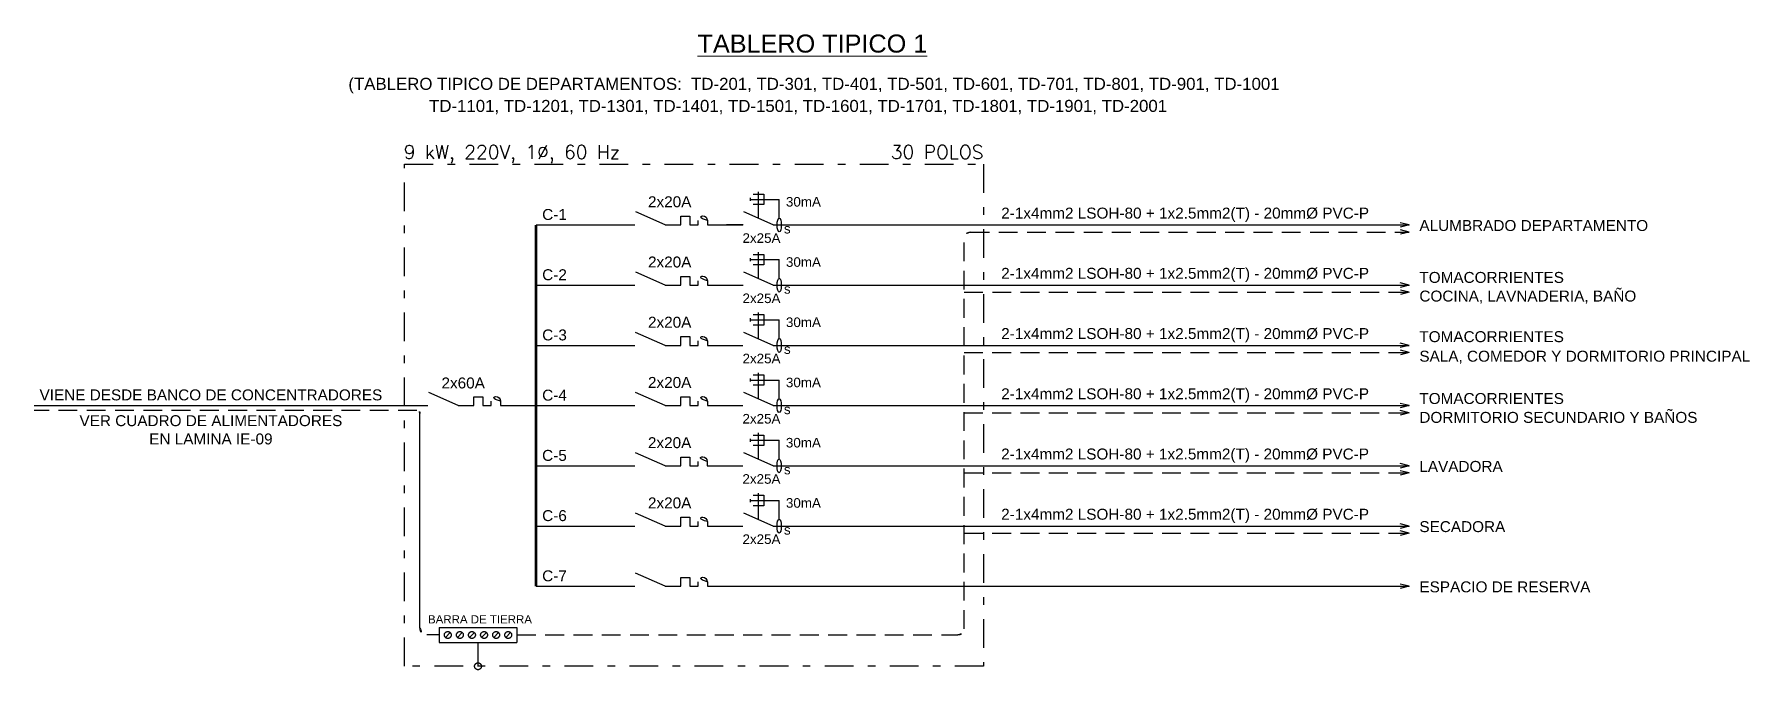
# Model space of a CAD drawing. Header units: millimetres. Extents: x 3435921466 to 3435921548, y 3277630854 to 3277630972.
# Drawn here: x 3435921499.97 to 3435921522.7, y 3277630896.72 to 3277630905.14 of the extents above; entities that cross this region are included whole.
import ezdxf
from ezdxf.enums import TextEntityAlignment as Align

# ---------------------------------------------------------------- set-up
doc = ezdxf.new("R2010")
doc.units = ezdxf.units.MM
for name, pattern in [('DASHDOT', [25.4, 12.7, -6.35, 0, -6.35]), ('HIDDEN', [0.375, 0.25, -0.125]), ('JIS_09_08', [10.75, 8, -0.55, 0.55, -0.55, 0.55, -0.55])]:
    doc.linetypes.add(name, pattern=pattern)
for name, color, linetype in [('IE-Diagrama', 7, 'Continuous'), ('IE-TIERRA', 3, 'JIS_09_08'), ('TRAZOS', 7, 'Continuous'), ('X-TIT', 6, 'Continuous')]:
    doc.layers.add(name, color=color, linetype=linetype)
doc.styles.add('GMI', font='romans.shx', dxfattribs={"width": 0.75})
doc.styles.add('TEXT-0.10', font='arial.ttf', dxfattribs={"height": 0.1})
doc.styles.add('TEXT-0.20', font='arial.ttf', dxfattribs={"height": 0.18})

msp = doc.modelspace()

# ---------------------------------------------------------------- texts
at = {"layer": 'IE-Diagrama', "color": 0, "linetype": 'DASHDOT', "lineweight": 5, "style": 'TEXT-0.20'}
for s, height, p in [('%%UTABLERO', 0.2391529, (3435921508.757114, 3277630904.90159)), ('%%U TIPICO 1', 0.23915288, (3435921510.316665, 3277630904.90159))]:
    msp.add_text(s, height=height, dxfattribs=at).set_placement(p)
at = {"layer": 'IE-Diagrama', "color": 10, "linetype": 'DASHDOT', "lineweight": 5, "style": 'TEXT-0.20'}
for s, height, p in [('(', 0.159443, (3435921504.130575, 3277630904.407488)), ('TABLERO TIPICO DE DEPARTAMENTOS:  TD-201, TD-301, TD-401, TD-501, TD-601, TD-701, TD-801, TD-901, TD-1001', 0.159443226, (3435921504.20475, 3277630904.407488)), ('TD-1101, TD-1201, TD-1301, TD-1401, TD-1501, TD-1601, TD-1701, TD-1801, TD-1901, TD-2001', 0.15944323, (3435921505.199881, 3277630904.114527))]:
    msp.add_text(s, height=height, dxfattribs=at).set_placement(p)
at = {"layer": 'IE-Diagrama', "lineweight": 0, "style": 'TEXT-0.10'}
for s, height, p in [('2x20A', 0.1452016, (3435921508.1008, 3277630902.850652)), ('2-1x4mm2 LSOH-80 + 1x2.5mm2(T) - 20mm%%C PVC-P', 0.14519996, (3435921512.780924, 3277630902.700343)), ('C-1 ', 0.1452016, (3435921506.698824, 3277630902.682117)), ('ALUMBRADO DEPARTAMENTO', 0.14520165, (3435921518.322132, 3277630902.535969)), ('2x20A', 0.1452016, (3435921508.100983, 3277630902.052053)), ('C-2', 0.1452016, (3435921506.698824, 3277630901.883518)), ('2-1x4mm2 LSOH-80 + 1x2.5mm2(T) - 20mm%%C PVC-P', 0.14519996, (3435921512.780924, 3277630901.901745)), ('TOMACORRIENTES ', 0.14520165, (3435921518.322165, 3277630901.847612)), ('COCINA, LAVNADERIA, BAÑO', 0.14520165, (3435921518.322165, 3277630901.60013)), ('2x20A', 0.1452016, (3435921508.100635, 3277630901.253453)), ('C-3', 0.1452016, (3435921506.698824, 3277630901.084918)), ('2-1x4mm2 LSOH-80 + 1x2.5mm2(T) - 20mm%%C PVC-P', 0.14519996, (3435921512.780924, 3277630901.103145)), ('TOMACORRIENTES ', 0.14520165, (3435921518.321817, 3277630901.062039)), ('SALA, COMEDOR Y DORMITORIO PRINCIPAL', 0.14520165, (3435921518.321817, 3277630900.802785)), ('2x60A', 0.1452016, (3435921505.36444, 3277630900.447963)), ('2x20A', 0.1452016, (3435921508.100287, 3277630900.454853)), ('C-4', 0.1452016, (3435921506.698477, 3277630900.286318)), ('2-1x4mm2 LSOH-80 + 1x2.5mm2(T) - 20mm%%C PVC-P', 0.14519996, (3435921512.780576, 3277630900.304544)), ('TOMACORRIENTES ', 0.14520165, (3435921518.321817, 3277630900.242095)), ('DORMITORIO SECUNDARIO Y BAÑOS', 0.14520165, (3435921518.321817, 3277630899.991586)), ('2x20A', 0.1452016, (3435921508.099939, 3277630899.656253)), ('C-5', 0.1452016, (3435921506.698129, 3277630899.487719)), ('2-1x4mm2 LSOH-80 + 1x2.5mm2(T) - 20mm%%C PVC-P', 0.14519996, (3435921512.780228, 3277630899.505945)), ('LAVADORA', 0.1452016, (3435921518.321469, 3277630899.341571)), ('2x20A', 0.1452016, (3435921508.100287, 3277630898.857654)), ('C-6', 0.1452016, (3435921506.698476, 3277630898.689118)), ('2-1x4mm2 LSOH-80 + 1x2.5mm2(T) - 20mm%%C PVC-P', 0.14519996, (3435921512.780576, 3277630898.707345)), ('SECADORA', 0.1452016, (3435921518.322165, 3277630898.542973)), ('C-7', 0.1452016, (3435921506.698476, 3277630897.890519)), ('ESPACIO DE RESERVA', 0.14520165, (3435921518.322443, 3277630897.744372))]:
    msp.add_text(s, height=height, dxfattribs=at).set_placement(p)
at = {"layer": 'IE-Diagrama', "style": 'TEXT-0.10'}
for s, p in [('30mA', (3435921509.92851, 3277630902.859375)), ('2x25A', (3435921509.352885, 3277630902.378487)), ('s', (3435921509.902125, 3277630902.503136)), ('30mA', (3435921509.928692, 3277630902.060777)), ('s', (3435921509.902307, 3277630901.704537)), ('2x25A', (3435921509.353067, 3277630901.579888)), ('30mA', (3435921509.928692, 3277630901.262177)), ('2x25A', (3435921509.353067, 3277630900.781289)), ('s', (3435921509.902307, 3277630900.905937)), ('30mA', (3435921509.928345, 3277630900.463577)), ('s', (3435921509.901959, 3277630900.107337)), ('2x25A', (3435921509.35272, 3277630899.982689)), ('30mA', (3435921509.927997, 3277630899.664977)), ('2x25A', (3435921509.352372, 3277630899.184089)), ('s', (3435921509.901612, 3277630899.308737)), ('30mA', (3435921509.928344, 3277630898.866377)), ('s', (3435921509.901959, 3277630898.510138)), ('2x25A', (3435921509.352719, 3277630898.385489))]:
    msp.add_text(s, height=0.12705, dxfattribs=at).set_placement(p)
msp.add_text('VIENE DESDE BANCO DE CONCENTRADORES', height=0.14520165, dxfattribs=at).set_placement((3435921502.308791, 3277630900.289901), align=Align.CENTER)
at = {"layer": 'IE-Diagrama', "insert": (3435921502.308791, 3277630900.093269), "char_height": 0.14520165, "width": 3.56598336, "attachment_point": 2, "style": 'TEXT-0.10'}
msp.add_mtext('VER CUADRO DE ALIMENTADORES\\PEN LAMINA IE-09', dxfattribs=at)
at = {"layer": 'IE-TIERRA', "color": 13, "linetype": 'HIDDEN', "style": 'TEXT-0.10'}
msp.add_text('BARRA DE TIERRA', height=0.10889997, dxfattribs=at).set_placement((3435921505.185592, 3277630897.332107))
at = {"layer": 'X-TIT', "color": 2, "style": 'GMI'}
msp.add_text('9 kW, 220V, 1Ø, 60 Hz', height=0.1815, dxfattribs=at).set_placement((3435921504.86447, 3277630903.491677))
msp.add_text('30 POLOS', height=0.1815, dxfattribs=at).set_placement((3435921512.546864, 3277630903.491677), align=Align.RIGHT)

# ---------------------------------------------------------------- blocks, each defined once
blk = doc.blocks.new('CM2')
for p, q in [((0, 0), (-0.431, 0.19)), ((0, 0), (0.227, 0)), ((0.227, 0.129), (0.36, 0.129)), ((0.227, 0.129), (0.36, 0.129)), ((0.227, 0), (0.227, 0.129)), ((0.227, 0), (0.227, 0.129)), ((0.36, 0.129), (0.36, 0)), ((0.36, 0.129), (0.36, 0)), ((0.483, 0), (0.483, 0.066)), ((0.483, 0), (0.483, 0.066)), ((0.616, 0.066), (0.616, 0)), ((0.616, 0.066), (0.616, 0)), ((0.36, 0), (0.483, 0)), ((0.36, 0), (0.483, 0)), ((0.616, 0), (1.136, 0))]:
    blk.add_line(p, q)
at = {"lineweight": 0, "const_width": 0.0175}
for points in [[(-0.375, 0.067), (-0.509, -0.067)], [(-0.375, -0.067), (-0.509, 0.067)]]:
    blk.add_lwpolyline(points, dxfattribs=at)
blk.add_arc((0.549, 0.066), 0.0664, 0, 180)
blk.add_arc((0.549, 0.066), 0.0664, 0, 180)
blk = doc.blocks.new('DIFERE')
blk.add_line((0.111, 0.351), (0.111, 0.396))
at = {"linetype": 'HIDDEN', "ltscale": 0.5}
for p in [(0.111, 0.374), (0.528, 0.102)]:
    blk.add_line(p, (0.528, 0.374), dxfattribs=at)
at = {"color": 0, "linetype": 'HIDDEN', "ltscale": 0.5}
blk.add_line((0.227, 0.095), (0.227, 0.482), dxfattribs=at)
at = {"color": 0}
for q in [(0.012, 0.19), (0.614, 0)]:
    blk.add_line((0.442, 0), q, dxfattribs=at)
blk.add_lwpolyline([(0.15, 0.451), (0.304, 0.451), (0.304, 0.297), (0.15, 0.297)], close=True)
at = {"lineweight": 0, "const_width": 0.0175}
for points in [[(0.067, 0.067), (-0.067, -0.067)], [(0.067, -0.067), (-0.067, 0.067)]]:
    blk.add_lwpolyline(points, dxfattribs=at)
blk.add_ellipse((0.528, 0), major_axis=(0, 0.102), ratio=0.305651)

# ---------------------------------------------------------------- hatches: boundary and pattern name
at = {"layer": 'IE-TIERRA', "linetype": 'HIDDEN'}
msp.add_hatch(color=13, dxfattribs=at).paths.add_polyline_path([(3435921505.893464, 3277630896.76364, 1), (3435921505.802688, 3277630896.76364, 1)])

# ---------------------------------------------------------------- linework, layer by layer
at = {"layer": 'IE-Diagrama'}
for p, q in [((3435921518.185905, 3277630902.615589), (3435921518.069128, 3277630902.645202)), ((3435921506.617324, 3277630902.615589), (3435921507.927181, 3277630902.615589)), ((3435921509.359786, 3277630902.615589), (3435921509.140196, 3277630902.615589)), ((3435921509.917187, 3277630902.615589), (3435921518.185905, 3277630902.615589)), ((3435921518.185905, 3277630902.615589), (3435921518.069128, 3277630902.585977)), ((3435921506.617838, 3277630901.816991), (3435921507.927363, 3277630901.816991)), ((3435921509.761336, 3277630901.816991), (3435921518.18642, 3277630901.816991)), ((3435921518.186419, 3277630901.816991), (3435921518.069643, 3277630901.846603)), ((3435921518.186419, 3277630901.816991), (3435921518.069643, 3277630901.787378)), ((3435921518.186071, 3277630901.018391), (3435921518.069295, 3277630901.048003)), ((3435921506.61749, 3277630901.018391), (3435921507.927015, 3277630901.018391)), ((3435921509.761336, 3277630901.018391), (3435921518.186071, 3277630901.018391)), ((3435921518.186071, 3277630901.018391), (3435921518.069295, 3277630900.988779)), ((3435921499.968845, 3277630900.219791), (3435921505.184598, 3277630900.219791)), ((3435921506.617143, 3277630900.219791), (3435921507.926667, 3277630900.219791)), ((3435921509.760988, 3277630900.219791), (3435921518.185725, 3277630900.219791)), ((3435921518.185723, 3277630900.219791), (3435921518.068947, 3277630900.249403)), ((3435921518.185723, 3277630900.219791), (3435921518.068947, 3277630900.190179)), ((3435921518.185375, 3277630899.421191), (3435921518.068599, 3277630899.450803)), ((3435921506.616795, 3277630899.421191), (3435921507.92632, 3277630899.421191)), ((3435921509.76064, 3277630899.421191), (3435921518.185376, 3277630899.42119)), ((3435921518.185375, 3277630899.421191), (3435921518.068599, 3277630899.391579)), ((3435921506.617142, 3277630898.622591), (3435921507.926667, 3277630898.622591)), ((3435921509.760987, 3277630898.622591), (3435921518.185722, 3277630898.622591)), ((3435921518.185723, 3277630898.622591), (3435921518.068947, 3277630898.652204)), ((3435921518.185723, 3277630898.622591), (3435921518.068947, 3277630898.592979)), ((3435921518.185723, 3277630897.823992), (3435921518.068947, 3277630897.853604)), ((3435921506.617142, 3277630897.823992), (3435921507.926667, 3277630897.823992)), ((3435921509.359272, 3277630897.823992), (3435921518.185724, 3277630897.823992)), ((3435921518.185723, 3277630897.823992), (3435921518.068947, 3277630897.794379))]:
    msp.add_line(p, q, dxfattribs=at)
at = {"layer": 'IE-Diagrama', "color": 1, "linetype": 'Continuous', "const_width": 0.034165}
msp.add_lwpolyline([(3435921506.617324, 3277630902.615589), (3435921506.617142, 3277630897.823992)], dxfattribs=at)
at = {"layer": 'IE-TIERRA', "color": 13, "linetype": 'HIDDEN'}
for p, q in [((3435921518.187492, 3277630902.521205), (3435921518.070716, 3277630902.550817)), ((3435921518.187492, 3277630902.521205), (3435921518.070716, 3277630902.491592)), ((3435921518.186852, 3277630901.722606), (3435921518.070075, 3277630901.752218)), ((3435921518.186852, 3277630901.722606), (3435921518.070075, 3277630901.692994)), ((3435921518.186668, 3277630900.924006), (3435921518.069892, 3277630900.953619)), ((3435921518.186668, 3277630900.924006), (3435921518.069892, 3277630900.894394)), ((3435921518.18632, 3277630900.125406), (3435921518.069544, 3277630900.155019)), ((3435921518.18632, 3277630900.125406), (3435921518.069544, 3277630900.095794)), ((3435921518.185973, 3277630899.326806), (3435921518.069197, 3277630899.356419)), ((3435921518.185973, 3277630899.326806), (3435921518.069197, 3277630899.297194)), ((3435921518.18632, 3277630898.528207), (3435921518.069544, 3277630898.557819)), ((3435921518.18632, 3277630898.528207), (3435921518.069544, 3277630898.498594)), ((3435921505.333014, 3277630897.276181), (3435921505.333014, 3277630897.081136)), ((3435921505.333014, 3277630897.276181), (3435921506.363138, 3277630897.276181)), ((3435921505.479848, 3277630897.210752), (3435921505.415661, 3277630897.146564)), ((3435921505.639977, 3277630897.210752), (3435921505.575789, 3277630897.146564)), ((3435921505.800106, 3277630897.210752), (3435921505.735918, 3277630897.146564)), ((3435921505.960234, 3277630897.210752), (3435921505.896046, 3277630897.146564)), ((3435921506.120362, 3277630897.210752), (3435921506.056175, 3277630897.146564)), ((3435921506.28049, 3277630897.210752), (3435921506.216303, 3277630897.146564)), ((3435921506.363138, 3277630897.276181), (3435921506.363138, 3277630897.081136)), ((3435921505.333014, 3277630897.081136), (3435921506.363138, 3277630897.081136)), ((3435921505.848076, 3277630897.081136), (3435921505.848076, 3277630896.76364))]:
    msp.add_line(p, q, dxfattribs=at)
for points in [[(3435921506.363138, 3277630897.178658), (3435921512.207741, 3277630897.178658, 0.414213562), (3435921512.288408, 3277630897.259325), (3435921512.288452, 3277630902.435793, -0.414213562), (3435921512.373864, 3277630902.521205), (3435921518.187493, 3277630902.521205)], [(3435921505.333, 3277630897.178658), (3435921505.169917, 3277630897.178658, -0.414213562), (3435921505.079167, 3277630897.269408), (3435921505.078906, 3277630900.116692, 0.41418674), (3435921505.038573, 3277630900.157022), (3435921499.968845, 3277630900.157022)]]:
    msp.add_lwpolyline(points, format="xyb", dxfattribs=at)
for points in [[(3435921512.288634, 3277630901.722606), (3435921518.186852, 3277630901.722606)], [(3435921512.288287, 3277630900.924006), (3435921518.186669, 3277630900.924006)], [(3435921512.287939, 3277630900.125406), (3435921518.18632, 3277630900.125406)], [(3435921512.287591, 3277630899.326806), (3435921518.185972, 3277630899.326806)], [(3435921512.287939, 3277630898.528207), (3435921518.18632, 3277630898.528207)]]:
    msp.add_lwpolyline(points, dxfattribs=at)
for centre in [(3435921505.447754, 3277630897.178658), (3435921505.607883, 3277630897.178658), (3435921505.768012, 3277630897.178658), (3435921505.92814, 3277630897.178658), (3435921506.088269, 3277630897.178658), (3435921506.248397, 3277630897.178658), (3435921505.848076, 3277630896.76364)]:
    msp.add_circle(centre, 0.045388, dxfattribs=at)
at = {"layer": 'TRAZOS', "color": 3, "linetype": 'DASHDOT', "ltscale": 0.03}
msp.add_lwpolyline([(3435921504.872184, 3277630903.422256), (3435921512.546896, 3277630903.422256), (3435921512.546896, 3277630896.76364), (3435921504.872184, 3277630896.76364)], close=True, dxfattribs=at)

# ---------------------------------------------------------------- block references
at = {"layer": 'IE-Diagrama', "xscale": 0.9074997746260567, "yscale": 0.9074997746260567, "zscale": 0.9074997746260567}
for name, p in [('DIFERE', (3435921509.359786, 3277630902.615589)), ('CM2', (3435921508.328556, 3277630902.615589)), ('DIFERE', (3435921509.359968, 3277630901.816991)), ('CM2', (3435921508.328739, 3277630901.816991)), ('DIFERE', (3435921509.359968, 3277630901.018391)), ('CM2', (3435921508.328391, 3277630901.018391)), ('DIFERE', (3435921509.35962, 3277630900.219791)), ('CM2', (3435921505.585973, 3277630900.219791)), ('CM2', (3435921508.328043, 3277630900.219791)), ('DIFERE', (3435921509.359272, 3277630899.421191)), ('CM2', (3435921508.327695, 3277630899.421191)), ('DIFERE', (3435921509.35962, 3277630898.622591)), ('CM2', (3435921508.328043, 3277630898.622591)), ('CM2', (3435921508.328043, 3277630897.823992))]:
    msp.add_blockref(name, p, dxfattribs=at)

msp.set_redraw_order([(e.dxf.handle, doc.entitydb.next_handle()) for e in msp.query("TEXT MTEXT ATTDEF DIMENSION ARC_DIMENSION")])  # texts and dimensions are drawn at this point

doc.saveas('drawing.dxf')
